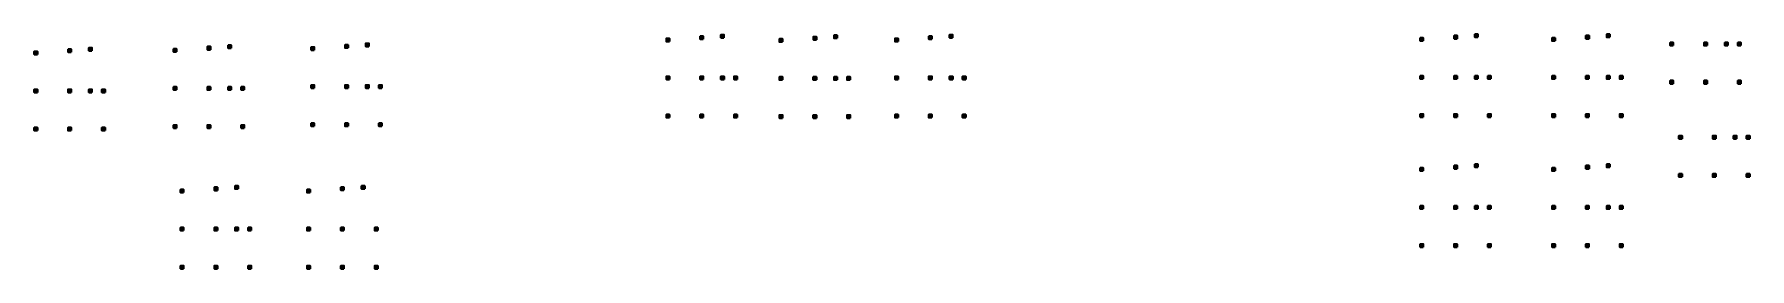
# Model space of a CAD drawing. Header units: inches. Extents: x 5914 to 162157, y -20538 to 282354.
# Drawn here: x 154263 to 162157, y 138261 to 139343 of the extents above; entities that cross this region are included whole.
import ezdxf

# ---------------------------------------------------------------- set-up
doc = ezdxf.new("R2010")
doc.units = ezdxf.units.IN
doc.header["$MEASUREMENT"] = 0
doc.layers.add('column', color=50, linetype='Continuous', lineweight=40)
doc.layers.add('CONC. OUTLINE RA', color=150, linetype='Continuous', lineweight=40)

# ---------------------------------------------------------------- blocks, each defined once
blk = doc.blocks.new('COLUMN')
at = {"layer": 'CONC. OUTLINE RA', "transparency": 33554687}
h = blk.add_hatch(color=256, dxfattribs=at)
h.dxf.hatch_style = 1
h.paths.add_polyline_path([(148062.9, -13130.4), (148076.9, -13130.4), (148076.9, -13116.4), (148062.9, -13116.4)])
at = {"layer": 'CONC. OUTLINE RA'}
blk.add_lwpolyline([(148062.9, -13116.4), (148076.9, -13116.4), (148076.9, -13130.4), (148062.9, -13130.4)], close=True, dxfattribs=at)

msp = doc.modelspace()

# ---------------------------------------------------------------- block references
at = {"layer": 'column', "xscale": -1, "rotation": 270}
for p in [(170553.3, -8736.8), (171605.6, -8736.8), (174023.1, -8734.3), (174629.6, -8734.3), (167393.2, -8813.6), (167549.3, -8803.1), (167644.6, -8796.6), (168034, -8802), (168190.1, -8791.4), (168285.4, -8785), (168667.5, -8793.6), (168823.5, -8783.1), (168918.8, -8776.6), (170302, -8753.8), (170458, -8743.2), (170822.6, -8756), (170978.7, -8745.5), (171073.9, -8739), (171354.3, -8753.8), (171510.3, -8743.2), (173771.8, -8751.3), (173927.8, -8740.7), (174378.3, -8751.3), (174534.3, -8740.7), (174922, -8772.4), (175077.7, -8772.4), (175173.5, -8772.4), (175233.5, -8772.4), (168667.5, -8968.6), (168823.2, -8968.6), (168918.9, -8968.6), (168979, -8968.6), (170302, -8928.8), (170457.7, -8928.8), (170553.4, -8928.8), (170613.4, -8928.8), (170822.6, -8931), (170978.3, -8931), (171074, -8931), (171134.1, -8931), (171354.3, -8928.8), (171510, -8928.8), (171605.7, -8928.8), (171665.7, -8928.8), (173771.8, -8926.3), (173927.5, -8926.3), (174023.2, -8926.3), (174083.2, -8926.3), (174378.3, -8926.3), (174534, -8926.3), (174629.7, -8926.3), (174689.7, -8926.3), (174922, -8948.3), (175077.8, -8948.3), (175233.5, -8948.3), (167393.2, -8988.7), (167548.9, -8988.7), (167644.6, -8988.7), (167704.7, -8988.7), (168034, -8977), (168189.7, -8977), (168285.4, -8977), (168345.5, -8977), (170302, -9104.7), (170457.7, -9104.7), (170613.4, -9104.7), (170822.6, -9106.9), (170978.3, -9106.9), (171134.1, -9106.9), (171354.3, -9104.7), (171510, -9104.7), (171665.7, -9104.7), (173771.8, -9102.2), (173927.5, -9102.2), (174083.2, -9102.2), (174378.3, -9102.2), (174534, -9102.2), (174689.7, -9102.2), (167393.2, -9164.6), (167549, -9164.6), (167704.7, -9164.6), (168034, -9152.9), (168189.8, -9152.9), (168345.5, -9152.9), (168667.5, -9144.5), (168823.2, -9144.5), (168979, -9144.5), (174962.4, -9202.3), (175118.1, -9202.3), (175213.8, -9202.3), (175273.8, -9202.3), (173771.8, -9350.7), (173927.8, -9340.1), (174023.1, -9333.7), (174378.3, -9350.7), (174534.3, -9340.1), (174629.6, -9333.7), (168222.2, -9440.1), (168317.4, -9433.7), (168804.4, -9439.9), (168899.7, -9433.5), (174962.4, -9378.2), (175118.1, -9378.2), (175273.8, -9378.2), (168066.1, -9450.7), (168648.4, -9450.5), (173771.8, -9525.7), (173927.5, -9525.7), (174023.2, -9525.7), (174083.2, -9525.7), (174378.3, -9525.7), (174534, -9525.7), (174629.7, -9525.7), (174689.7, -9525.7), (168066.1, -9625.7), (168221.8, -9625.7), (168317.5, -9625.7), (168377.6, -9625.7), (168648.4, -9625.5), (168804.1, -9625.5), (168959.8, -9625.5), (173771.8, -9701.6), (173927.5, -9701.6), (174083.2, -9701.6), (174378.3, -9701.6), (174534, -9701.6), (174689.7, -9701.6), (168066.1, -9801.6), (168221.8, -9801.6), (168377.6, -9801.6), (168648.4, -9801.4), (168804.1, -9801.4), (168959.8, -9801.4)]:
    msp.add_blockref('COLUMN', p, dxfattribs=at)

doc.saveas('drawing.dxf')
